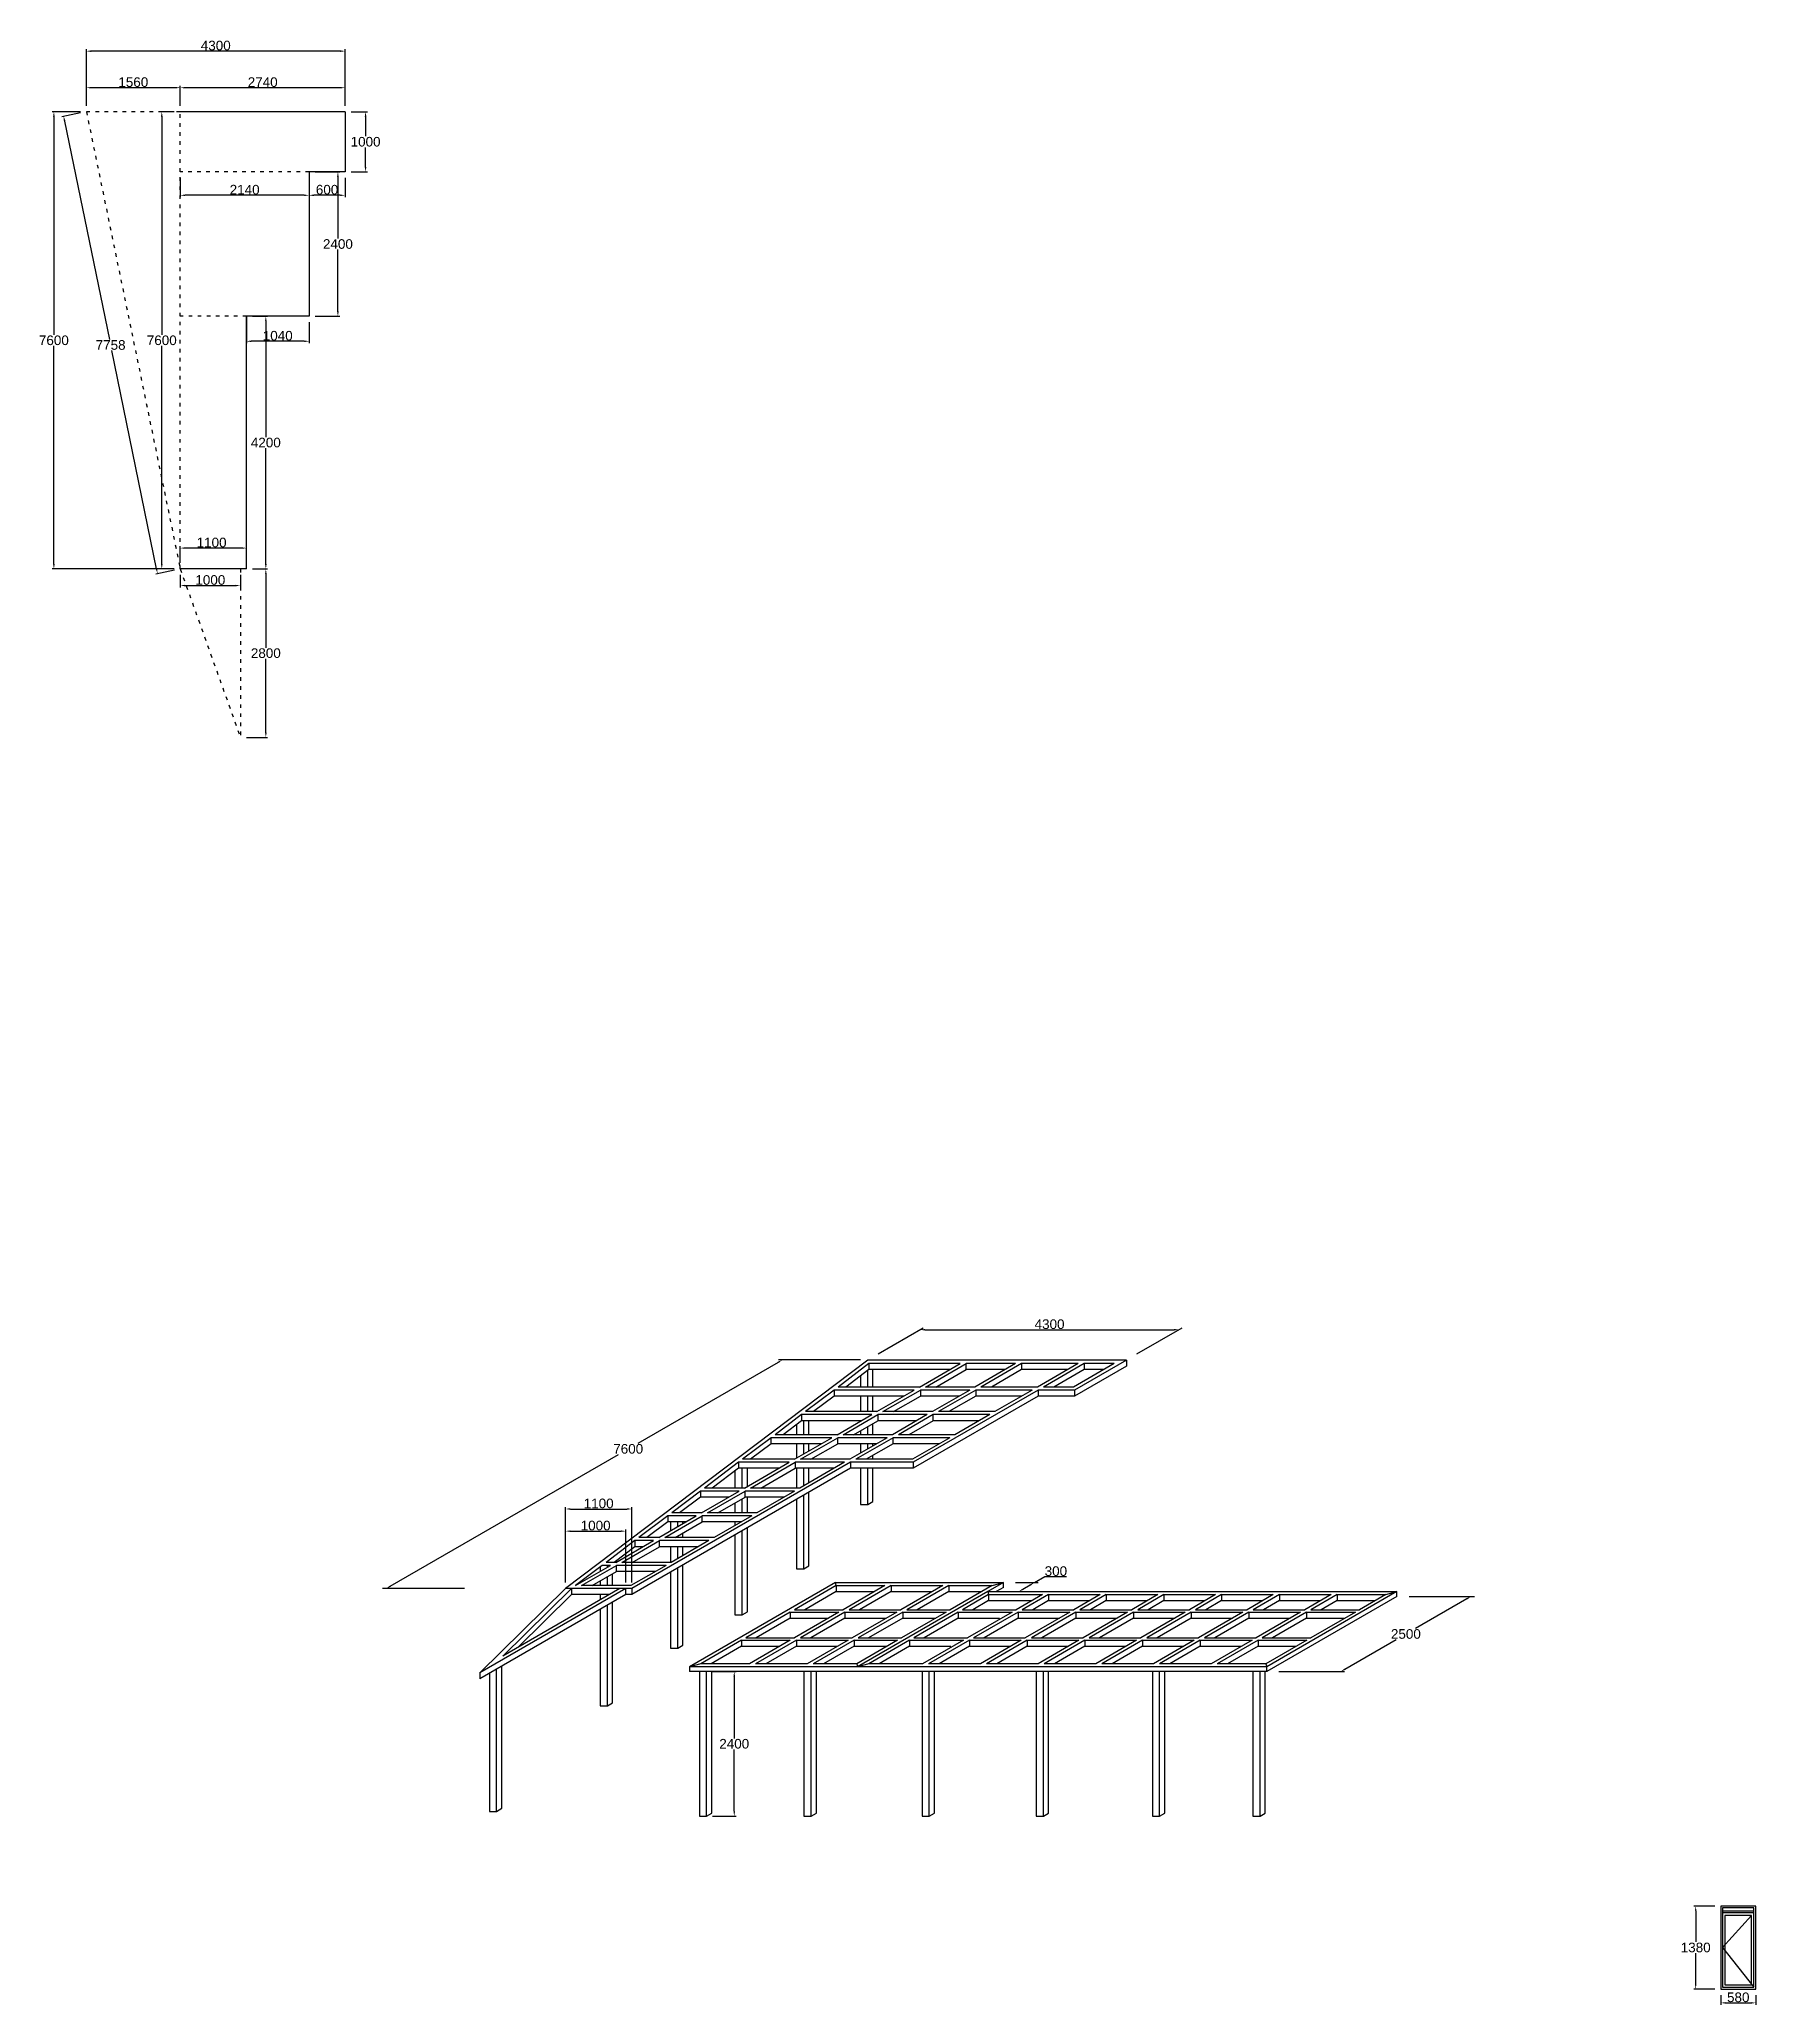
# Model space of a CAD drawing. Header units: inches. Extents: x -138455 to 599497, y -747149 to 13167.
# Drawn here: x 538088 to 566610, y -434456 to -401788 of the extents above; entities that cross this region are included whole.
import ezdxf

# ---------------------------------------------------------------- set-up
doc = ezdxf.new("R2010")
doc.units = ezdxf.units.IN
doc.header["$MEASUREMENT"] = 0
doc.header["$PDMODE"] = 35
doc.header["$PDSIZE"] = -3
doc.linetypes.add('ACAD_ISO03W100', pattern=[30, 12, -18])
doc.styles.get("Standard").update_dxf_attribs({"font": 'arial.ttf'})
doc.dimstyles.get("Standard").update_dxf_attribs({"dimtxt": 80, "dimasz": 70, "dimexe": 40, "dimexo": 80, "dimgap": 0, "dimtad": 1, "dimtih": 1, "dimtoh": 1, "dimdec": 0, "dimzin": 0, "dimdsep": 46, "dimtxsty": 'Standard', "dimcen": 0.09, "dimadec": 0, "dimazin": 0, "dimtfac": 1, "dimtdec": 0, "dimtofl": 0, "dimtmove": 0, "dimatfit": 3, "dimfxl": 0, "dimtolj": 1, "dimtzin": 0, "dimarcsym": 0})

msp = doc.modelspace()

# ---------------------------------------------------------------- blocks, each defined once
blk = doc.blocks.new('*D1262')
at = {"color": 0, "lineweight": -2, "transparency": 16777216}
for p, q in [((538870, -402892), (538870, -401955)), ((543090, -401985), (538950, -401985)), ((543170, -402892), (543170, -401955))]:
    blk.add_line(p, q, dxfattribs=at)
at = {"color": 0, "transparency": 16777216}
for points in [[(538950, -401972), (538950, -401999), (538870, -401985)], [(543090, -401972), (543090, -401999), (543170, -401985)]]:
    blk.add_solid(points, dxfattribs=at)
at = {"layer": 'Defpoints', "color": 0, "transparency": 16777216}
for p in [(538870, -401985), (538870, -402992), (543170, -402992)]:
    blk.add_point(p, dxfattribs=at)
at = {"color": 0, "transparency": 16777216, "insert": (541020, -401893), "char_height": 160, "attachment_point": 5}
blk.add_mtext('\\A1;4300', dxfattribs=at)
blk = doc.blocks.new('*D1263')
at = {"color": 0, "lineweight": -2, "transparency": 16777216}
for p, q in [((538770, -402992), (538300, -402992)), ((538330, -403072), (538330, -406701)), ((538330, -410512), (538330, -406884)), ((540330, -410592), (538300, -410592))]:
    blk.add_line(p, q, dxfattribs=at)
at = {"color": 0, "transparency": 16777216}
for points in [[(538317, -403072), (538344, -403072), (538330, -402992)], [(538317, -410512), (538344, -410512), (538330, -410592)]]:
    blk.add_solid(points, dxfattribs=at)
at = {"layer": 'Defpoints', "color": 0, "transparency": 16777216}
for p in [(538870, -402992), (538330, -410592), (540430, -410592)]:
    blk.add_point(p, dxfattribs=at)
at = {"color": 0, "transparency": 16777216, "insert": (538330, -406792), "char_height": 160, "attachment_point": 5}
blk.add_mtext('\\A1;7600', dxfattribs=at)
blk = doc.blocks.new('*D1264')
at = {"color": 0, "lineweight": -2, "transparency": 16777216}
for p, q in [((542570, -404092), (542570, -404411)), ((543170, -404092), (543170, -404411)), ((543090, -404381), (542650, -404381))]:
    blk.add_line(p, q, dxfattribs=at)
at = {"color": 0, "transparency": 16777216}
for points in [[(542650, -404368), (542650, -404394), (542570, -404381)], [(543090, -404368), (543090, -404394), (543170, -404381)]]:
    blk.add_solid(points, dxfattribs=at)
at = {"layer": 'Defpoints', "color": 0, "transparency": 16777216}
for p in [(542570, -403992), (543170, -403992), (542570, -404381)]:
    blk.add_point(p, dxfattribs=at)
at = {"color": 0, "transparency": 16777216, "insert": (542870, -404289), "char_height": 160, "attachment_point": 5}
blk.add_mtext('\\A1;600', dxfattribs=at)
blk = doc.blocks.new('*D1265')
at = {"color": 0, "lineweight": -2, "transparency": 16777216}
for p, q in [((543270, -402992), (543540, -402992)), ((543510, -403072), (543510, -403401)), ((543510, -403912), (543510, -403584)), ((543270, -403992), (543540, -403992))]:
    blk.add_line(p, q, dxfattribs=at)
at = {"color": 0, "transparency": 16777216}
for points in [[(543496, -403072), (543523, -403072), (543510, -402992)], [(543496, -403912), (543523, -403912), (543510, -403992)]]:
    blk.add_solid(points, dxfattribs=at)
at = {"layer": 'Defpoints', "color": 0, "transparency": 16777216}
for p in [(543170, -402992), (543170, -403992), (543510, -403992)]:
    blk.add_point(p, dxfattribs=at)
at = {"color": 0, "transparency": 16777216, "insert": (543510, -403492), "char_height": 160, "attachment_point": 5}
blk.add_mtext('\\A1;1000', dxfattribs=at)
blk = doc.blocks.new('*D1266')
at = {"color": 0, "lineweight": -2, "transparency": 16777216}
for p, q in [((542670, -403992), (543080, -403992)), ((543050, -404072), (543050, -405101)), ((543050, -406312), (543050, -405284)), ((542670, -406392), (543080, -406392))]:
    blk.add_line(p, q, dxfattribs=at)
at = {"color": 0, "transparency": 16777216}
for points in [[(543036, -404072), (543063, -404072), (543050, -403992)], [(543036, -406312), (543063, -406312), (543050, -406392)]]:
    blk.add_solid(points, dxfattribs=at)
at = {"layer": 'Defpoints', "color": 0, "transparency": 16777216}
for p in [(542570, -403992), (542570, -406392), (543050, -406392)]:
    blk.add_point(p, dxfattribs=at)
at = {"color": 0, "transparency": 16777216, "insert": (543050, -405192), "char_height": 160, "attachment_point": 5}
blk.add_mtext('\\A1;2400', dxfattribs=at)
blk = doc.blocks.new('*D1267')
at = {"color": 0, "lineweight": -2, "transparency": 16777216}
for p, q in [((541530, -406492), (541530, -406837)), ((542570, -406492), (542570, -406837)), ((542490, -406807), (541610, -406807))]:
    blk.add_line(p, q, dxfattribs=at)
at = {"color": 0, "transparency": 16777216}
for points in [[(541610, -406794), (541610, -406821), (541530, -406807)], [(542490, -406794), (542490, -406821), (542570, -406807)]]:
    blk.add_solid(points, dxfattribs=at)
at = {"layer": 'Defpoints', "color": 0, "transparency": 16777216}
for p in [(541530, -406392), (542570, -406392), (541530, -406807)]:
    blk.add_point(p, dxfattribs=at)
at = {"color": 0, "transparency": 16777216, "insert": (542050, -406716), "char_height": 160, "attachment_point": 5}
blk.add_mtext('\\A1;1040', dxfattribs=at)
blk = doc.blocks.new('*D1268')
at = {"color": 0, "lineweight": -2, "transparency": 16777216}
for p, q in [((541630, -406392), (541882, -406392)), ((541852, -406472), (541852, -408401)), ((541852, -410512), (541852, -408584)), ((541630, -410592), (541882, -410592))]:
    blk.add_line(p, q, dxfattribs=at)
at = {"color": 0, "transparency": 16777216}
for points in [[(541839, -406472), (541866, -406472), (541852, -406392)], [(541839, -410512), (541866, -410512), (541852, -410592)]]:
    blk.add_solid(points, dxfattribs=at)
at = {"layer": 'Defpoints', "color": 0, "transparency": 16777216}
for p in [(541530, -406392), (541530, -410592), (541852, -410592)]:
    blk.add_point(p, dxfattribs=at)
at = {"color": 0, "transparency": 16777216, "insert": (541852, -408492), "char_height": 160, "attachment_point": 5}
blk.add_mtext('\\A1;4200', dxfattribs=at)
blk = doc.blocks.new('*D1269')
at = {"color": 0, "lineweight": -2, "transparency": 16777216}
for p, q in [((540430, -410492), (540430, -410215)), ((541450, -410245), (540510, -410245)), ((541530, -410492), (541530, -410215))]:
    blk.add_line(p, q, dxfattribs=at)
at = {"color": 0, "transparency": 16777216}
for points in [[(540510, -410232), (540510, -410258), (540430, -410245)], [(541450, -410232), (541450, -410258), (541530, -410245)]]:
    blk.add_solid(points, dxfattribs=at)
at = {"layer": 'Defpoints', "color": 0, "transparency": 16777216}
for p in [(540430, -410245), (540430, -410592), (541530, -410592)]:
    blk.add_point(p, dxfattribs=at)
at = {"color": 0, "transparency": 16777216, "insert": (540951, -410153), "char_height": 160, "attachment_point": 5}
blk.add_mtext('\\A1;1100', dxfattribs=at)
blk = doc.blocks.new('*D1270')
at = {"color": 0, "lineweight": -2, "transparency": 16777216}
for p, q in [((540430, -402892), (540430, -402563)), ((543090, -402593), (540510, -402593)), ((543170, -402892), (543170, -402563))]:
    blk.add_line(p, q, dxfattribs=at)
at = {"color": 0, "transparency": 16777216}
for points in [[(540510, -402580), (540510, -402606), (540430, -402593)], [(543090, -402580), (543090, -402606), (543170, -402593)]]:
    blk.add_solid(points, dxfattribs=at)
at = {"layer": 'Defpoints', "color": 0, "transparency": 16777216}
for p in [(540430, -402593), (540430, -402992), (543170, -402992)]:
    blk.add_point(p, dxfattribs=at)
at = {"color": 0, "transparency": 16777216, "insert": (541800, -402501), "char_height": 160, "attachment_point": 5}
blk.add_mtext('\\A1;2740', dxfattribs=at)
blk = doc.blocks.new('*D1271')
at = {"color": 0, "lineweight": -2, "transparency": 16777216}
for p, q in [((540430, -404092), (540430, -404411)), ((542570, -404092), (542570, -404411)), ((542490, -404381), (540510, -404381))]:
    blk.add_line(p, q, dxfattribs=at)
at = {"color": 0, "transparency": 16777216}
for points in [[(540510, -404368), (540510, -404394), (540430, -404381)], [(542490, -404368), (542490, -404394), (542570, -404381)]]:
    blk.add_solid(points, dxfattribs=at)
at = {"layer": 'Defpoints', "color": 0, "transparency": 16777216}
for p in [(540430, -403992), (542570, -403992), (540430, -404381)]:
    blk.add_point(p, dxfattribs=at)
at = {"color": 0, "transparency": 16777216, "insert": (541500, -404289), "char_height": 160, "attachment_point": 5}
blk.add_mtext('\\A1;2140', dxfattribs=at)
blk = doc.blocks.new('*D1272')
at = {"color": 0, "lineweight": -2, "transparency": 16777216}
for p, q in [((538870, -402892), (538870, -402563)), ((540350, -402593), (538950, -402593)), ((540430, -402892), (540430, -402563))]:
    blk.add_line(p, q, dxfattribs=at)
at = {"color": 0, "transparency": 16777216}
for points in [[(538950, -402580), (538950, -402606), (538870, -402593)], [(540350, -402580), (540350, -402606), (540430, -402593)]]:
    blk.add_solid(points, dxfattribs=at)
at = {"layer": 'Defpoints', "color": 0, "transparency": 16777216}
for p in [(538870, -402593), (538870, -402992), (540430, -402992)]:
    blk.add_point(p, dxfattribs=at)
at = {"color": 0, "transparency": 16777216, "insert": (539650, -402501), "char_height": 160, "attachment_point": 5}
blk.add_mtext('\\A1;1560', dxfattribs=at)
blk = doc.blocks.new('*D1273')
at = {"color": 0, "lineweight": -2, "transparency": 16777216}
for p, q in [((538772, -403012), (538464, -403076)), ((538509, -403148), (539255, -406778)), ((540037, -410591), (539292, -406961)), ((540332, -410612), (540024, -410676))]:
    blk.add_line(p, q, dxfattribs=at)
at = {"color": 0, "transparency": 16777216}
for points in [[(538523, -403145), (538496, -403151), (538493, -403070)], [(540050, -410589), (540024, -410594), (540053, -410670)]]:
    blk.add_solid(points, dxfattribs=at)
at = {"layer": 'Defpoints', "color": 0, "transparency": 16777216}
for p in [(538493, -403070), (538870, -402992), (540430, -410592)]:
    blk.add_point(p, dxfattribs=at)
at = {"color": 0, "transparency": 16777216, "insert": (539273, -406870), "char_height": 160, "attachment_point": 5}
blk.add_mtext('\\A1;7758', dxfattribs=at)
blk = doc.blocks.new('*D1274')
at = {"color": 0, "lineweight": -2, "transparency": 16777216}
for p, q in [((540430, -410692), (540430, -410898)), ((540510, -410868), (541350, -410868)), ((541430, -410692), (541430, -410898))]:
    blk.add_line(p, q, dxfattribs=at)
at = {"color": 0, "transparency": 16777216}
for points in [[(540510, -410855), (540510, -410881), (540430, -410868)], [(541350, -410855), (541350, -410881), (541430, -410868)]]:
    blk.add_solid(points, dxfattribs=at)
at = {"layer": 'Defpoints', "color": 0, "transparency": 16777216}
for p in [(540430, -410592), (541430, -410592), (541430, -410868)]:
    blk.add_point(p, dxfattribs=at)
at = {"color": 0, "transparency": 16777216, "insert": (540930, -410776), "char_height": 160, "attachment_point": 5}
blk.add_mtext('\\A1;1000', dxfattribs=at)
blk = doc.blocks.new('*D1275')
at = {"color": 0, "lineweight": -2, "transparency": 16777216}
for p, q in [((541630, -410592), (541882, -410592)), ((541852, -410672), (541852, -411901)), ((541852, -413312), (541852, -412084)), ((541530, -413392), (541882, -413392))]:
    blk.add_line(p, q, dxfattribs=at)
at = {"color": 0, "transparency": 16777216}
for points in [[(541839, -410672), (541866, -410672), (541852, -410592)], [(541839, -413312), (541866, -413312), (541852, -413392)]]:
    blk.add_solid(points, dxfattribs=at)
at = {"layer": 'Defpoints', "color": 0, "transparency": 16777216}
for p in [(541530, -410592), (541430, -413392), (541852, -413392)]:
    blk.add_point(p, dxfattribs=at)
at = {"color": 0, "transparency": 16777216, "insert": (541852, -411992), "char_height": 160, "attachment_point": 5}
blk.add_mtext('\\A1;2800', dxfattribs=at)
blk = doc.blocks.new('*D1276')
at = {"color": 0, "lineweight": -2, "transparency": 16777216}
for p, q in [((540330, -402992), (540093, -402992)), ((540123, -403072), (540123, -406701)), ((540123, -410512), (540123, -406884)), ((540330, -410592), (540093, -410592))]:
    blk.add_line(p, q, dxfattribs=at)
at = {"color": 0, "transparency": 16777216}
for points in [[(540110, -403072), (540137, -403072), (540123, -402992)], [(540110, -410512), (540137, -410512), (540123, -410592)]]:
    blk.add_solid(points, dxfattribs=at)
at = {"layer": 'Defpoints', "color": 0, "transparency": 16777216}
for p in [(540430, -402992), (540123, -410592), (540430, -410592)]:
    blk.add_point(p, dxfattribs=at)
at = {"color": 0, "transparency": 16777216, "insert": (540123, -406792), "char_height": 160, "attachment_point": 5}
blk.add_mtext('\\A1;7600', dxfattribs=at)
blk = doc.blocks.new('*D1352')
at = {"color": 0, "lineweight": -2, "transparency": 16777216}
for p, q in [((560849, -427670), (561940, -427670)), ((561810, -427710), (560956, -428204)), ((559784, -428880), (560638, -428387)), ((558684, -428920), (559775, -428920))]:
    blk.add_line(p, q, dxfattribs=at)
at = {"color": 0, "transparency": 16777216}
for points in [[(561804, -427699), (561817, -427722), (561880, -427670)], [(559777, -428869), (559791, -428892), (559715, -428920)]]:
    blk.add_solid(points, dxfattribs=at)
at = {"layer": 'Defpoints', "color": 0, "transparency": 16777216}
for p in [(560649, -427670), (558484, -428920), (559715, -428920)]:
    blk.add_point(p, dxfattribs=at)
at = {"color": 0, "transparency": 16777216, "insert": (560797, -428295), "char_height": 160, "attachment_point": 5}
blk.add_mtext('\\A1;2500', dxfattribs=at)
blk = doc.blocks.new('*D1353')
at = {"color": 0, "lineweight": -2, "transparency": 16777216}
for p, q in [((554049, -427590), (554424, -427590)), ((554309, -427440), (554684, -427440)), ((554433, -427550), (554554, -427480)), ((554624, -427440), (554795, -427341)), ((554795, -427341), (555158, -427341))]:
    blk.add_line(p, q, dxfattribs=at)
at = {"color": 0, "transparency": 16777216}
for points in [[(554427, -427539), (554440, -427562), (554364, -427590)], [(554548, -427469), (554561, -427492), (554624, -427440)]]:
    blk.add_solid(points, dxfattribs=at)
at = {"layer": 'Defpoints', "color": 0, "transparency": 16777216}
for p in [(553849, -427590), (554109, -427440), (554364, -427590)]:
    blk.add_point(p, dxfattribs=at)
at = {"color": 0, "transparency": 16777216, "insert": (554981, -427250), "char_height": 160, "attachment_point": 5}
blk.add_mtext('\\A1;300', dxfattribs=at)
blk = doc.blocks.new('*D1351')
at = {"color": 0, "lineweight": -2, "transparency": 16777216}
for p, q in [((549276, -428920), (549666, -428920)), ((549636, -429000), (549636, -430029)), ((549636, -431240), (549636, -430212)), ((549276, -431320), (549666, -431320))]:
    blk.add_line(p, q, dxfattribs=at)
at = {"color": 0, "transparency": 16777216}
for points in [[(549623, -429000), (549650, -429000), (549636, -428920)], [(549623, -431240), (549650, -431240), (549636, -431320)]]:
    blk.add_solid(points, dxfattribs=at)
at = {"layer": 'Defpoints', "color": 0, "transparency": 16777216}
for p in [(549176, -428920), (549176, -431320), (549636, -431320)]:
    blk.add_point(p, dxfattribs=at)
at = {"color": 0, "transparency": 16777216, "insert": (549636, -430120), "char_height": 160, "attachment_point": 5}
blk.add_mtext('\\A1;2400', dxfattribs=at)
blk = doc.blocks.new('*D1355')
at = {"color": 0, "lineweight": -2, "transparency": 16777216}
for p, q in [((546833, -427440), (546833, -426187)), ((546913, -426217), (547853, -426217)), ((547933, -427440), (547933, -426187))]:
    blk.add_line(p, q, dxfattribs=at)
at = {"color": 0, "transparency": 16777216}
for points in [[(546913, -426203), (546913, -426230), (546833, -426217)], [(547853, -426203), (547853, -426230), (547933, -426217)]]:
    blk.add_solid(points, dxfattribs=at)
at = {"layer": 'Defpoints', "color": 0, "transparency": 16777216}
for p in [(547933, -426217), (546833, -427540), (547933, -427540)]:
    blk.add_point(p, dxfattribs=at)
at = {"color": 0, "transparency": 16777216, "insert": (547383, -426125), "char_height": 160, "attachment_point": 5}
blk.add_mtext('\\A1;1100', dxfattribs=at)
blk = doc.blocks.new('*D1356')
at = {"color": 0, "lineweight": -2, "transparency": 16777216}
for p, q in [((546833, -427440), (546833, -426555)), ((546913, -426585), (547753, -426585)), ((547833, -427440), (547833, -426555))]:
    blk.add_line(p, q, dxfattribs=at)
at = {"color": 0, "transparency": 16777216}
for points in [[(546913, -426572), (546913, -426598), (546833, -426585)], [(547753, -426572), (547753, -426598), (547833, -426585)]]:
    blk.add_solid(points, dxfattribs=at)
at = {"layer": 'Defpoints', "color": 0, "transparency": 16777216}
for p in [(547833, -426585), (546833, -427540), (547833, -427540)]:
    blk.add_point(p, dxfattribs=at)
at = {"color": 0, "transparency": 16777216, "insert": (547333, -426493), "char_height": 160, "attachment_point": 5}
blk.add_mtext('\\A1;1000', dxfattribs=at)
blk = doc.blocks.new('*D1357')
at = {"color": 0, "lineweight": -2, "transparency": 16777216}
for p, q in [((552028, -423640), (552778, -423207)), ((552806, -423237), (556946, -423237)), ((556328, -423640), (557078, -423207))]:
    blk.add_line(p, q, dxfattribs=at)
at = {"color": 0, "transparency": 16777216}
for points in [[(552806, -423224), (552806, -423251), (552726, -423237)], [(556946, -423224), (556946, -423251), (557026, -423237)]]:
    blk.add_solid(points, dxfattribs=at)
at = {"layer": 'Defpoints', "color": 0, "transparency": 16777216}
for p in [(557026, -423237), (551855, -423740), (556155, -423740)]:
    blk.add_point(p, dxfattribs=at)
at = {"color": 0, "transparency": 16777216, "insert": (554876, -423146), "char_height": 160, "attachment_point": 5}
blk.add_mtext('\\A1;4300', dxfattribs=at)
blk = doc.blocks.new('*D1354')
at = {"color": 0, "lineweight": -2, "transparency": 16777216}
for p, q in [((550364, -423780), (548032, -425127)), ((551735, -423740), (550373, -423740)), ((543921, -427500), (547715, -425310)), ((545153, -427540), (543791, -427540))]:
    blk.add_line(p, q, dxfattribs=at)
at = {"color": 0, "transparency": 16777216}
for points in [[(550357, -423769), (550371, -423792), (550433, -423740)], [(543914, -427489), (543927, -427512), (543851, -427540)]]:
    blk.add_solid(points, dxfattribs=at)
at = {"layer": 'Defpoints', "color": 0, "transparency": 16777216}
for p in [(550433, -423740), (551935, -423740), (545353, -427540)]:
    blk.add_point(p, dxfattribs=at)
at = {"color": 0, "transparency": 16777216, "insert": (547874, -425218), "char_height": 160, "attachment_point": 5}
blk.add_mtext('\\A1;7600', dxfattribs=at)
blk = doc.blocks.new('*D1850')
at = {"color": 0, "lineweight": -2, "transparency": 16777216}
for p, q in [((565930, -432816), (565583, -432816)), ((565613, -432896), (565613, -433414)), ((565613, -434116), (565613, -433598)), ((565930, -434196), (565583, -434196))]:
    blk.add_line(p, q, dxfattribs=at)
at = {"color": 0, "transparency": 16777216}
for points in [[(565600, -432896), (565626, -432896), (565613, -432816)], [(565600, -434116), (565626, -434116), (565613, -434196)]]:
    blk.add_solid(points, dxfattribs=at)
at = {"layer": 'Defpoints', "color": 0, "transparency": 16777216}
for p in [(566030, -432816), (565613, -434196), (566030, -434196)]:
    blk.add_point(p, dxfattribs=at)
at = {"color": 0, "transparency": 16777216, "insert": (565613, -433506), "char_height": 160, "attachment_point": 5}
blk.add_mtext('\\A1;1380', dxfattribs=at)
blk = doc.blocks.new('*D1851')
at = {"color": 0, "lineweight": -2, "transparency": 16777216}
for p, q in [((566030, -434296), (566030, -434456)), ((566110, -434426), (566530, -434426)), ((566610, -434296), (566610, -434456))]:
    blk.add_line(p, q, dxfattribs=at)
at = {"color": 0, "transparency": 16777216}
for points in [[(566110, -434413), (566110, -434439), (566030, -434426)], [(566530, -434413), (566530, -434439), (566610, -434426)]]:
    blk.add_solid(points, dxfattribs=at)
at = {"layer": 'Defpoints', "color": 0, "transparency": 16777216}
for p in [(566030, -434196), (566610, -434196), (566610, -434426)]:
    blk.add_point(p, dxfattribs=at)
at = {"color": 0, "transparency": 16777216, "insert": (566320, -434334), "char_height": 160, "attachment_point": 5}
blk.add_mtext('\\A1;580', dxfattribs=at)

# ---------------------------------------------------------------- dimensions: what is measured, and where the dimension line sits
for base, p1, p2, override, picture, middle in [((538870.3, -401985.2), (543170.3, -402992.4), (538870.3, -402992.4), {"dimtxt": 160, "dimasz": 80, "dimexe": 30, "dimexo": 100, "dimgap": 10}, '*D1262', (541020.3, -401893.4)), ((538870.3, -402593.1), (540430.3, -402992.4), (538870.3, -402992.4), {"dimtxt": 160, "dimasz": 80, "dimexe": 30, "dimexo": 100, "dimgap": 10}, '*D1272', (539650.3, -402501.4)), ((540430.3, -402593.1), (543170.3, -402992.4), (540430.3, -402992.4), {"dimtxt": 160, "dimasz": 80, "dimexe": 30, "dimexo": 100, "dimgap": 10}, '*D1270', (541800.3, -402501.4)), ((542570.3, -404381), (543170.3, -403992.4), (542570.3, -403992.4), {"dimtxt": 160, "dimasz": 80, "dimexe": 30, "dimexo": 100, "dimgap": 10}, '*D1264', (542870.3, -404289.3)), ((541530.3, -406807.3), (542570.3, -406392.4), (541530.3, -406392.4), {"dimtxt": 160, "dimasz": 80, "dimexe": 30, "dimexo": 100, "dimgap": 10}, '*D1267', (542050.3, -406715.6)), ((541430.3, -410868), (540430.3, -410592.4), (541430.3, -410592.4), {"dimtxt": 160, "dimasz": 80, "dimexe": 30, "dimexo": 100, "dimgap": 10}, '*D1274', (540930.3, -410776.3)), ((566609.8, -434426.1), (566029.8, -434195.9), (566609.8, -434195.9), {"dimtxt": 160, "dimasz": 80, "dimexe": 30, "dimexo": 100, "dimgap": 10, "dimfxl": 100}, '*D1851', (566319.8, -434334.4))]:
    dim = msp.add_linear_dim(base=base, p1=p1, p2=p2, dimstyle='Standard', override=override)
    dim.commit()
    dim.dimension.update_dxf_attribs({"geometry": picture, "text_midpoint": middle})
for base, p1, p2, angle, override, picture, middle in [((538330.5, -410592.4), (538870.3, -402992.4), (540430.3, -410592.4), 270, {"dimtxt": 160, "dimasz": 80, "dimexe": 30, "dimexo": 100, "dimgap": 10}, '*D1263', (538330.5, -406792.4)), ((540123.4, -410592.4), (540430.3, -402992.4), (540430.3, -410592.4), 270, {"dimtxt": 160, "dimasz": 80, "dimexe": 30, "dimexo": 100, "dimgap": 10}, '*D1276', (540123.4, -406792.4)), ((543509.6, -403992.4), (543170.3, -402992.4), (543170.3, -403992.4), 270, {"dimtxt": 160, "dimasz": 80, "dimexe": 30, "dimexo": 100, "dimgap": 10}, '*D1265', (543509.6, -403492.4)), ((541852.4, -413392.4), (541530.3, -410592.4), (541430.3, -413392.4), 270, {"dimtxt": 160, "dimasz": 80, "dimexe": 30, "dimexo": 100, "dimgap": 10}, '*D1275', (541852.4, -411992.4)), ((565613, -434195.9), (566029.8, -432815.9), (566029.8, -434195.9), 90, {"dimtxt": 160, "dimasz": 80, "dimexe": 30, "dimexo": 100, "dimgap": 10, "dimfxl": 100}, '*D1850', (565613, -433505.9))]:
    dim = msp.add_linear_dim(base=base, p1=p1, p2=p2, angle=angle, dimstyle='Standard', override=override)
    dim.commit()
    dim.dimension.update_dxf_attribs({"geometry": picture, "text_midpoint": middle})
for p1, p2, distance, picture, middle in [((540430.3, -410592.4), (538870.3, -402992.4), 384.8, '*D1273', (539273.4, -406869.7)), ((551855.1, -423740.4), (556155.1, -423740.4), 503.1, '*D1357', (554876.5, -423145.6)), ((560649, -427670.2), (558483.9, -428920.2), 615.3, '*D1352', (560797.1, -428295.2)), ((549176.4, -428920.2), (549176.4, -431320.2), 459.8, '*D1351', (549636.3, -430120.2))]:
    dim = msp.add_aligned_dim(p1=p1, p2=p2, distance=distance, dimstyle='Standard', override={"dimtxt": 160, "dimasz": 80, "dimexe": 30, "dimexo": 100, "dimgap": 10})
    dim.commit()
    dim.dimension.update_dxf_attribs({"geometry": picture, "text_midpoint": middle})
for base, p1, p2, picture, middle in [((540430.3, -404381), (542570.3, -403992.4), (540430.3, -403992.4), '*D1271', (541500.3, -404381)), ((540430.3, -410244.9), (541530.3, -410592.4), (540430.3, -410592.4), '*D1269', (540950.6, -410244.9))]:
    dim = msp.add_linear_dim(base=base, p1=p1, p2=p2, dimstyle='Standard', override={"dimtxt": 160, "dimasz": 80, "dimexe": 30, "dimexo": 100, "dimgap": 10})
    dim.commit()
    dim.dimension.update_dxf_attribs({"geometry": picture, "text_midpoint": middle, "dimtype": 160})
for base, p1, p2, angle, picture, middle, dimtype in [((543049.7, -406392.4), (542570.3, -403992.4), (542570.3, -406392.4), 270, '*D1266', (543049.7, -405192.4), 160), ((541852.4, -410592.4), (541530.3, -406392.4), (541530.3, -410592.4), 270, '*D1268', (541852.4, -408492.4), 160), ((550433.2, -423740.4), (545353.5, -427540.4), (551935.3, -423740.4), 30, '*D1354', (547873.6, -425218.2), 161), ((547933.3, -426216.7), (546833.3, -427540.4), (547933.3, -427540.4), 0, '*D1355', (547383.3, -426216.7), 161), ((547833.3, -426585.1), (546833.3, -427540.4), (547833.3, -427540.4), 0, '*D1356', (547333.3, -426585.1), 161), ((554363.9, -427590.2), (554108.8, -427440.2), (553849, -427590.2), 210, '*D1353', (554981.3, -427341.5), 161)]:
    dim = msp.add_linear_dim(base=base, p1=p1, p2=p2, angle=angle, dimstyle='Standard', override={"dimtxt": 160, "dimasz": 80, "dimexe": 30, "dimexo": 100, "dimgap": 10})
    dim.commit()
    dim.dimension.update_dxf_attribs({"geometry": picture, "text_midpoint": middle, "dimtype": dimtype})

# ---------------------------------------------------------------- linework, layer by layer
at = {"linetype": 'ACAD_ISO03W100', "ltscale": 5}
for p, q in [((538870.3, -402992.4), (540430.3, -410592.4)), ((540430.3, -402992.4), (538870.3, -402992.4)), ((540430.3, -410592.4), (540430.3, -402992.4)), ((542570.3, -403992.4), (540430.3, -403992.4)), ((541530.3, -406392.4), (540430.3, -406392.4)), ((540430.3, -410592.4), (541430.3, -413392.4)), ((541430.3, -410592.4), (541430.3, -413392.4))]:
    msp.add_line(p, q, dxfattribs=at)
for p, q in [((543170.3, -402992.4), (540430.3, -402992.4)), ((543170.3, -402992.4), (543170.3, -403992.4)), ((543170.3, -403992.4), (542570.3, -403992.4)), ((542570.3, -403992.4), (542570.3, -406392.4)), ((542570.3, -406392.4), (541530.3, -406392.4)), ((541530.3, -406392.4), (541530.3, -406655.4)), ((541530.3, -410592.4), (541530.3, -406392.4)), ((541530.3, -410592.4), (540430.3, -410592.4)), ((551855.1, -423740.4), (546833.3, -427540.4)), ((551875.4, -423800.8), (551360.4, -424190.4)), ((551875.4, -423900.8), (551492.6, -424190.4)), ((551735.1, -424006.9), (551735.1, -424190.4)), ((556155.1, -423740.4), (551855.1, -423740.4)), ((551855.1, -424190.4), (551855.1, -423916.1)), ((553390.1, -423800.8), (551875.4, -423800.8)), ((551875.4, -423800.8), (551875.4, -423900.8)), ((553216.9, -423900.8), (551875.4, -423900.8)), ((551941.7, -424190.4), (551941.7, -423900.8)), ((552715.2, -424190.4), (553390.1, -423800.8)), ((552815.2, -424190.4), (553490.1, -423800.8)), ((552988.4, -424190.4), (553490.1, -423900.8)), ((554310.6, -423800.8), (553490.1, -423800.8)), ((553490.1, -423900.8), (553490.1, -423800.8)), ((554137.4, -423900.8), (553490.1, -423900.8)), ((554310.6, -423800.8), (553635.7, -424190.4)), ((554410.6, -423800.8), (553735.7, -424190.4)), ((554410.6, -423900.8), (553908.9, -424190.4)), ((555350.6, -423800.8), (554410.6, -423800.8)), ((554410.6, -423800.8), (554410.6, -423900.8)), ((555177.4, -423900.8), (554410.6, -423900.8)), ((555350.6, -423800.8), (554675.7, -424190.4)), ((555450.6, -423800.8), (554775.7, -424190.4)), ((555450.6, -423900.8), (554948.9, -424190.4)), ((555950.6, -423800.8), (555275.7, -424190.4)), ((556155.1, -423740.4), (555289.1, -424240.4)), ((556155.1, -423840.4), (555289.1, -424340.4)), ((555950.6, -423800.8), (555450.6, -423800.8)), ((555450.6, -423800.8), (555450.6, -423900.8)), ((555777.4, -423900.8), (555450.6, -423900.8)), ((556155.1, -423740.4), (556155.1, -423840.4)), ((551294.4, -424240.4), (550820.8, -424598.8)), ((551294.4, -424340.4), (550953, -424598.8)), ((552628.6, -424240.4), (551294.4, -424240.4)), ((551294.4, -424240.4), (551294.4, -424340.4)), ((552455.4, -424340.4), (551294.4, -424340.4)), ((552715.2, -424190.4), (551360.4, -424190.4)), ((551735.1, -424340.4), (551735.1, -424598.8)), ((551855.1, -424598.8), (551855.1, -424340.4)), ((551941.7, -424598.8), (551941.7, -424340.4)), ((552007.9, -424598.8), (552628.6, -424240.4)), ((552107.9, -424598.8), (552728.6, -424240.4)), ((552281.1, -424598.8), (552728.6, -424340.4)), ((554689.1, -424240.4), (552610.6, -425440.4)), ((554689.1, -424340.4), (552610.6, -425540.4)), ((553549.1, -424240.4), (552728.6, -424240.4)), ((552728.6, -424240.4), (552728.6, -424340.4)), ((553375.9, -424340.4), (552728.6, -424340.4)), ((553635.7, -424190.4), (552815.2, -424190.4)), ((553549.1, -424240.4), (552928.4, -424598.8)), ((553649.1, -424240.4), (553028.4, -424598.8)), ((553649.1, -424340.4), (553201.7, -424598.8)), ((554589.1, -424240.4), (553649.1, -424240.4)), ((553649.1, -424240.4), (553649.1, -424340.4)), ((554415.9, -424340.4), (553649.1, -424340.4)), ((554675.7, -424190.4), (553735.7, -424190.4)), ((554589.1, -424240.4), (553968.4, -424598.8)), ((555289.1, -424240.4), (554689.1, -424240.4)), ((554689.1, -424240.4), (554689.1, -424340.4)), ((555289.1, -424340.4), (554689.1, -424340.4)), ((555275.7, -424190.4), (554775.7, -424190.4)), ((555289.1, -424240.4), (555289.1, -424340.4)), ((550754.7, -424648.8), (550314.2, -424982.1)), ((551921.3, -424648.8), (550754.7, -424648.8)), ((550754.7, -424648.8), (550754.7, -424748.8)), ((552007.9, -424598.8), (550820.8, -424598.8)), ((551344, -424982.1), (551921.3, -424648.8)), ((551444, -424982.1), (552021.3, -424648.8)), ((552841.8, -424648.8), (552021.3, -424648.8)), ((552021.3, -424648.8), (552021.3, -424748.8)), ((552928.4, -424598.8), (552107.9, -424598.8)), ((552841.8, -424648.8), (552264.5, -424982.1)), ((552941.8, -424648.8), (552364.5, -424982.1)), ((553881.8, -424648.8), (552941.8, -424648.8)), ((552941.8, -424748.8), (552941.8, -424648.8)), ((553968.4, -424598.8), (553028.4, -424598.8)), ((553881.8, -424648.8), (553304.5, -424982.1)), ((551344, -424982.1), (550314.2, -424982.1)), ((550754.7, -424748.8), (550446.4, -424982.1)), ((550670.7, -424816.5), (550670.7, -424982.1)), ((551748.1, -424748.8), (550754.7, -424748.8)), ((550790.7, -424982.1), (550790.7, -424748.8)), ((550877.3, -424982.1), (550877.3, -424748.8)), ((552264.5, -424982.1), (551444, -424982.1)), ((551617.2, -424982.1), (552021.3, -424748.8)), ((551735.1, -424748.8), (551735.1, -424756.3)), ((551735.1, -424914), (551735.1, -424982.1)), ((551855.1, -424982.1), (551855.1, -424844.7)), ((551941.7, -424982.1), (551941.7, -424794.7)), ((552668.6, -424748.8), (552021.3, -424748.8)), ((553304.5, -424982.1), (552364.5, -424982.1)), ((552941.8, -424748.8), (552537.7, -424982.1)), ((553708.6, -424748.8), (552941.8, -424748.8)), ((550248.2, -425032.1), (549774.6, -425390.4)), ((550248.2, -425132.1), (549906.8, -425390.4)), ((551257.4, -425032.1), (550248.2, -425032.1)), ((550248.2, -425132.1), (550248.2, -425032.1)), ((551084.2, -425132.1), (550248.2, -425132.1)), ((550636.7, -425390.4), (551257.4, -425032.1)), ((550670.7, -425132.1), (550670.7, -425370.8)), ((550736.7, -425390.4), (551357.4, -425032.1)), ((550790.7, -425301.6), (550790.7, -425132.1)), ((550877.3, -425251.6), (550877.3, -425132.1)), ((550909.9, -425390.4), (551357.4, -425132.1)), ((552177.9, -425032.1), (551357.4, -425032.1)), ((551357.4, -425132.1), (551357.4, -425032.1)), ((552004.7, -425132.1), (551357.4, -425132.1)), ((552177.9, -425032.1), (551557.2, -425390.4)), ((552277.9, -425032.1), (551657.2, -425390.4)), ((551735.1, -425132.1), (551735.1, -425287.7)), ((552277.9, -425132.1), (551830.4, -425390.4)), ((551855.1, -425218.5), (551855.1, -425132.1)), ((551941.7, -425168.5), (551941.7, -425132.1)), ((551941.7, -425390.4), (551941.7, -425326.2)), ((553217.9, -425032.1), (552277.9, -425032.1)), ((552277.9, -425132.1), (552277.9, -425032.1)), ((553044.7, -425132.1), (552277.9, -425132.1)), ((553217.9, -425032.1), (552597.2, -425390.4)), ((551570.6, -425440.4), (547933.3, -427540.4)), ((551570.6, -425540.4), (547933.3, -427640.4)), ((549708.5, -425440.4), (549139.5, -425871)), ((549708.5, -425540.4), (549271.7, -425871)), ((549648.6, -425585.8), (549648.6, -425871)), ((550550.1, -425440.4), (549708.5, -425440.4)), ((549708.5, -425440.4), (549708.5, -425540.4)), ((550376.9, -425540.4), (549708.5, -425540.4)), ((549768.6, -425871), (549768.6, -425540.4)), ((550636.7, -425390.4), (549774.6, -425390.4)), ((549804.4, -425871), (550550.1, -425440.4)), ((549855.2, -425841.6), (549855.2, -425540.4)), ((549904.4, -425871), (550650.1, -425440.4)), ((550077.6, -425871), (550650.1, -425540.4)), ((551470.6, -425440.4), (550650.1, -425440.4)), ((550650.1, -425440.4), (550650.1, -425540.4)), ((551297.4, -425540.4), (550650.1, -425540.4)), ((550670.7, -425540.4), (550670.7, -425871)), ((551470.6, -425440.4), (550724.9, -425871)), ((551557.2, -425390.4), (550736.7, -425390.4)), ((550790.7, -425833), (550790.7, -425540.4)), ((550877.3, -425783), (550877.3, -425540.4)), ((552610.6, -425440.4), (551570.6, -425440.4)), ((551570.6, -425440.4), (551570.6, -425540.4)), ((552610.6, -425540.4), (551570.6, -425540.4)), ((552597.2, -425390.4), (551657.2, -425390.4)), ((551735.1, -425540.4), (551735.1, -426140.4)), ((551855.1, -425390.4), (551855.1, -425376.2)), ((551855.1, -426140.4), (551855.1, -425540.4)), ((551941.7, -426090.4), (551941.7, -425540.4)), ((552610.6, -425440.4), (552610.6, -425540.4)), ((549073.5, -425921), (548596.3, -426282.1)), ((549717.8, -425921), (549073.5, -425921)), ((549073.5, -425921), (549073.5, -426021)), ((549092.3, -426282.1), (549717.8, -425921)), ((549804.4, -425871), (549139.5, -425871)), ((549192.3, -426282.1), (549817.8, -425921)), ((550638.3, -425921), (549817.8, -425921)), ((549817.8, -426021), (549817.8, -425921)), ((550724.9, -425871), (549904.4, -425871)), ((550638.3, -425921), (550012.8, -426282.1)), ((550877.3, -427161), (550877.3, -425940.8)), ((549092.3, -426282.1), (548596.3, -426282.1)), ((549073.5, -426021), (548728.4, -426282.1)), ((549544.6, -426021), (549073.5, -426021)), ((550012.8, -426282.1), (549192.3, -426282.1)), ((549365.5, -426282.1), (549817.8, -426021)), ((549648.6, -426118.7), (549648.6, -426282.1)), ((549768.6, -426282.1), (549768.6, -426049.4)), ((550465.1, -426021), (549817.8, -426021)), ((549855.2, -426282.1), (549855.2, -426021)), ((550670.7, -426060), (550670.7, -427211)), ((550790.7, -427211), (550790.7, -425990.8)), ((551735.1, -426140.4), (551855.1, -426140.4)), ((551855.1, -426140.4), (551941.7, -426090.4)), ((548530.2, -426332.1), (548053, -426693.2)), ((548530.2, -426432.1), (548185.1, -426693.2)), ((548380.2, -426693.2), (549005.7, -426332.1)), ((548480.2, -426693.2), (549105.7, -426332.1)), ((549005.7, -426332.1), (548530.2, -426332.1)), ((548530.2, -426332.1), (548530.2, -426432.1)), ((548832.5, -426432.1), (548530.2, -426432.1)), ((548576.3, -426432.1), (548576.3, -426580)), ((548653.4, -426693.2), (549105.7, -426432.1)), ((548696.3, -426510.7), (548696.3, -426432.1)), ((548782.9, -426460.7), (548782.9, -426432.1)), ((548782.9, -426693.2), (548782.9, -426618.5)), ((549926.2, -426332.1), (549105.7, -426332.1)), ((549105.7, -426432.1), (549105.7, -426332.1)), ((549753, -426432.1), (549105.7, -426432.1)), ((549926.2, -426332.1), (549300.8, -426693.2)), ((549648.6, -426432.1), (549648.6, -426492.4)), ((549768.6, -427976.8), (549768.6, -426580.8)), ((549855.2, -427926.8), (549855.2, -426530.8)), ((547986.9, -426743.2), (547509.7, -427104.3)), ((547986.9, -426843.2), (547641.8, -427104.3)), ((547668.2, -427104.3), (548293.6, -426743.2)), ((547768.2, -427104.3), (548393.6, -426743.2)), ((547941.4, -427104.3), (548393.6, -426843.2)), ((548293.6, -426743.2), (547986.9, -426743.2)), ((547986.9, -426743.2), (547986.9, -426843.2)), ((548120.4, -426843.2), (547986.9, -426843.2)), ((548380.2, -426693.2), (548053, -426693.2)), ((549214.2, -426743.2), (548393.6, -426743.2)), ((548393.6, -426843.2), (548393.6, -426743.2)), ((549041, -426843.2), (548393.6, -426843.2)), ((549300.8, -426693.2), (548480.2, -426693.2)), ((548576.3, -426843.2), (548576.3, -427104.3)), ((549214.2, -426743.2), (548588.7, -427104.3)), ((548696.3, -426693.2), (548696.3, -426668.5)), ((548696.3, -427042.2), (548696.3, -426843.2)), ((548782.9, -426992.2), (548782.9, -426843.2)), ((549648.6, -426650.1), (549648.6, -427976.8)), ((547443.6, -427154.3), (546999.4, -427490.4)), ((546999.4, -427490.4), (547581.6, -427154.3)), ((547099.4, -427490.4), (547681.6, -427154.3)), ((547272.6, -427490.4), (547681.6, -427254.3)), ((547407.5, -427181.7), (547407.5, -427254.9)), ((547581.6, -427154.3), (547443.6, -427154.3)), ((547668.2, -427104.3), (547509.7, -427104.3)), ((547527.5, -427185.6), (547527.5, -427154.3)), ((547575.7, -427154.3), (547557, -427168.5)), ((548502.1, -427154.3), (547681.6, -427154.3)), ((547681.6, -427254.3), (547681.6, -427154.3)), ((548328.9, -427254.3), (547681.6, -427254.3)), ((548588.7, -427104.3), (547768.2, -427104.3)), ((548502.1, -427154.3), (547919.9, -427490.4)), ((548576.3, -427269.2), (548576.3, -428530.7)), ((548696.3, -428530.7), (548696.3, -427199.9)), ((548782.9, -428480.7), (548782.9, -427149.9)), ((550670.7, -427211), (550790.7, -427211)), ((550790.7, -427211), (550877.3, -427161)), ((547833.3, -427540.4), (545408.5, -428940.4)), ((546833.3, -427540.4), (545408.5, -428940.4)), ((547733.3, -427540.4), (545793.4, -428660.4)), ((546933.3, -427540.4), (545793.4, -428660.4)), ((547933.3, -427540.4), (546833.3, -427540.4)), ((546933.3, -427540.4), (546933.3, -427640.4)), ((547919.9, -427490.4), (547099.4, -427490.4)), ((547407.5, -427412.6), (547407.5, -427490.4)), ((547527.5, -427490.4), (547527.5, -427343.3)), ((547614.1, -427490.4), (547614.1, -427293.3)), ((547833.3, -427640.4), (547833.3, -427540.4)), ((547933.3, -427540.4), (547933.3, -427640.4)), ((551318.8, -427440.2), (548893.9, -428840.2)), ((551332.2, -427490.2), (550636.5, -427891.9)), ((551332.2, -427590.2), (550809.7, -427891.9)), ((551318.8, -427440.2), (554108.8, -427440.2)), ((551332.2, -427490.2), (551318.8, -427440.2)), ((551332.2, -427490.2), (551332.2, -427590.2)), ((551332.2, -427490.2), (552141.2, -427490.2)), ((551332.2, -427590.2), (551968, -427590.2)), ((552141.2, -427490.2), (551445.5, -427891.9)), ((552241.2, -427490.2), (551545.5, -427891.9)), ((553849, -427590.2), (551683.9, -428840.2)), ((552241.2, -427590.2), (551718.7, -427891.9)), ((552241.2, -427490.2), (553100.2, -427490.2)), ((552241.2, -427490.2), (552241.2, -427590.2)), ((552241.2, -427590.2), (552927, -427590.2)), ((553100.2, -427490.2), (552404.5, -427891.9)), ((553200.2, -427490.2), (552504.5, -427891.9)), ((553200.2, -427590.2), (552677.7, -427891.9)), ((553200.2, -427490.2), (553922.2, -427490.2)), ((553200.2, -427490.2), (553200.2, -427590.2)), ((553200.2, -427590.2), (553749, -427590.2)), ((553922.2, -427490.2), (553226.5, -427891.9)), ((554108.8, -427440.2), (553849, -427590.2)), ((553849, -427590.2), (560649, -427590.2)), ((553849, -427590.2), (553862.4, -427640.2)), ((553922.2, -427490.2), (554108.8, -427440.2)), ((554108.8, -427520.2), (553987.5, -427590.2)), ((554108.8, -427520.2), (554108.8, -427440.2)), ((560649, -427590.2), (558483.9, -428840.2)), ((560462.4, -427640.2), (560649, -427590.2)), ((560649, -427670.2), (560649, -427590.2)), ((547833.3, -427640.4), (545408.5, -429040.4)), ((546933.3, -427640.4), (546040.2, -428518)), ((547560.1, -427640.4), (546933.3, -427640.4)), ((547407.5, -427640.4), (547407.5, -427728.6)), ((547407.5, -427886.3), (547407.5, -429490.9)), ((547527.5, -427659.3), (547527.5, -427640.4)), ((547527.5, -429490.9), (547527.5, -427817)), ((547614.1, -429440.9), (547614.1, -427767)), ((547933.3, -427640.4), (547833.3, -427640.4)), ((549768.6, -427976.8), (549855.2, -427926.8)), ((550567.2, -427931.9), (549828.2, -428358.6)), ((550567.2, -427931.9), (551376.2, -427931.9)), ((550567.2, -427931.9), (550567.2, -428031.9)), ((550636.5, -427891.9), (551445.5, -427891.9)), ((551376.2, -427931.9), (550637.2, -428358.6)), ((551476.2, -427931.9), (550737.2, -428358.6)), ((551476.2, -427931.9), (552335.2, -427931.9)), ((551476.2, -427931.9), (551476.2, -428031.9)), ((551545.5, -427891.9), (552404.5, -427891.9)), ((552335.2, -427931.9), (551596.2, -428358.6)), ((552435.2, -427931.9), (551696.2, -428358.6)), ((553157.2, -427931.9), (552418.2, -428358.6)), ((552435.2, -427931.9), (553157.2, -427931.9)), ((552435.2, -427931.9), (552435.2, -428031.9)), ((552504.5, -427891.9), (553226.5, -427891.9)), ((553357.2, -427931.9), (552618.2, -428358.6)), ((553357.2, -427931.9), (554253.2, -427931.9)), ((553357.2, -427931.9), (553357.2, -428031.9)), ((553862.4, -427640.2), (553426.5, -427891.9)), ((553426.5, -427891.9), (554322.5, -427891.9)), ((554253.2, -427931.9), (553514.2, -428358.6)), ((553862.4, -427740.2), (553599.7, -427891.9)), ((554353.2, -427931.9), (553614.2, -428358.6)), ((553862.4, -427640.2), (554758.4, -427640.2)), ((553862.4, -427640.2), (553862.4, -427740.2)), ((553862.4, -427740.2), (554585.1, -427740.2)), ((554758.4, -427640.2), (554322.5, -427891.9)), ((554353.2, -427931.9), (555212.2, -427931.9)), ((554353.2, -427931.9), (554353.2, -428031.9)), ((554858.4, -427640.2), (554422.5, -427891.9)), ((554422.5, -427891.9), (555281.5, -427891.9)), ((555212.2, -427931.9), (554473.2, -428358.6)), ((555312.2, -427931.9), (554573.2, -428358.6)), ((554858.4, -427740.2), (554595.7, -427891.9)), ((554858.4, -427640.2), (555717.4, -427640.2)), ((554858.4, -427640.2), (554858.4, -427740.2)), ((554858.4, -427740.2), (555544.1, -427740.2)), ((555717.4, -427640.2), (555281.5, -427891.9)), ((555312.2, -427931.9), (556171.2, -427931.9)), ((555312.2, -427931.9), (555312.2, -428031.9)), ((555817.4, -427640.2), (555381.5, -427891.9)), ((555381.5, -427891.9), (556240.5, -427891.9)), ((556171.2, -427931.9), (555432.2, -428358.6)), ((556271.2, -427931.9), (555532.2, -428358.6)), ((555817.4, -427740.2), (555554.7, -427891.9)), ((555817.4, -427640.2), (556676.4, -427640.2)), ((555817.4, -427640.2), (555817.4, -427740.2)), ((555817.4, -427740.2), (556503.1, -427740.2)), ((556676.4, -427640.2), (556240.5, -427891.9)), ((556271.2, -427931.9), (557130.2, -427931.9)), ((556271.2, -427931.9), (556271.2, -428031.9)), ((556776.4, -427640.2), (556340.5, -427891.9)), ((556340.5, -427891.9), (557199.5, -427891.9)), ((557130.2, -427931.9), (556391.2, -428358.6)), ((557230.2, -427931.9), (556491.2, -428358.6)), ((556776.4, -427740.2), (556513.7, -427891.9)), ((556776.4, -427640.2), (557635.4, -427640.2)), ((556776.4, -427640.2), (556776.4, -427740.2)), ((556776.4, -427740.2), (557462.1, -427740.2)), ((557635.4, -427640.2), (557199.5, -427891.9)), ((557230.2, -427931.9), (558089.2, -427931.9)), ((557230.2, -427931.9), (557230.2, -428031.9)), ((557735.4, -427640.2), (557299.5, -427891.9)), ((557299.5, -427891.9), (558158.5, -427891.9)), ((558089.2, -427931.9), (557350.2, -428358.6)), ((558189.2, -427931.9), (557450.2, -428358.6)), ((557735.4, -427740.2), (557472.7, -427891.9)), ((557735.4, -427640.2), (558594.4, -427640.2)), ((557735.4, -427640.2), (557735.4, -427740.2)), ((557735.4, -427740.2), (558421.1, -427740.2)), ((558594.4, -427640.2), (558158.5, -427891.9)), ((558189.2, -427931.9), (559048.2, -427931.9)), ((558189.2, -427931.9), (558189.2, -428031.9)), ((558694.4, -427640.2), (558258.5, -427891.9)), ((558258.5, -427891.9), (559117.5, -427891.9)), ((559048.2, -427931.9), (558309.2, -428358.6)), ((559148.2, -427931.9), (558409.2, -428358.6)), ((558694.4, -427740.2), (558431.7, -427891.9)), ((560649, -427670.2), (558483.9, -428920.2)), ((558694.4, -427640.2), (559553.4, -427640.2)), ((558694.4, -427640.2), (558694.4, -427740.2)), ((558694.4, -427740.2), (559380.1, -427740.2)), ((559553.4, -427640.2), (559117.5, -427891.9)), ((559148.2, -427931.9), (559957.2, -427931.9)), ((559148.2, -427931.9), (559148.2, -428031.9)), ((559653.4, -427640.2), (559217.5, -427891.9)), ((559217.5, -427891.9), (560026.5, -427891.9)), ((559957.2, -427931.9), (559218.2, -428358.6)), ((559653.4, -427740.2), (559390.7, -427891.9)), ((559653.4, -427640.2), (560462.4, -427640.2)), ((559653.4, -427640.2), (559653.4, -427740.2)), ((559653.4, -427740.2), (560289.1, -427740.2)), ((560462.4, -427640.2), (560026.5, -427891.9)), ((549648.6, -427976.8), (549768.6, -427976.8)), ((550567.2, -428031.9), (550001.4, -428358.6)), ((550567.2, -428031.9), (551203, -428031.9)), ((551476.2, -428031.9), (550910.4, -428358.6)), ((551476.2, -428031.9), (552162, -428031.9)), ((552435.2, -428031.9), (551869.4, -428358.6)), ((552435.2, -428031.9), (552984, -428031.9)), ((553357.2, -428031.9), (552791.4, -428358.6)), ((553357.2, -428031.9), (554043, -428031.9)), ((554353.2, -428031.9), (553787.4, -428358.6)), ((554353.2, -428031.9), (555039, -428031.9)), ((555312.2, -428031.9), (554746.4, -428358.6)), ((555312.2, -428031.9), (555998, -428031.9)), ((556271.2, -428031.9), (555705.4, -428358.6)), ((556271.2, -428031.9), (556957, -428031.9)), ((557230.2, -428031.9), (556664.4, -428358.6)), ((557230.2, -428031.9), (557916, -428031.9)), ((558189.2, -428031.9), (557623.4, -428358.6)), ((558189.2, -428031.9), (558875, -428031.9)), ((559148.2, -428031.9), (558582.4, -428358.6)), ((559148.2, -428031.9), (559784, -428031.9)), ((548576.3, -428530.7), (548696.3, -428530.7)), ((548696.3, -428530.7), (548782.9, -428480.7)), ((549758.9, -428398.6), (549080.5, -428790.2)), ((549758.9, -428498.6), (549253.7, -428790.2)), ((549758.9, -428398.6), (550567.9, -428398.6)), ((549758.9, -428398.6), (549758.9, -428498.6)), ((549758.9, -428498.6), (550394.7, -428498.6)), ((549828.2, -428358.6), (550637.2, -428358.6)), ((550567.9, -428398.6), (549889.5, -428790.2)), ((550667.9, -428398.6), (549989.5, -428790.2)), ((550667.9, -428498.6), (550162.7, -428790.2)), ((550667.9, -428398.6), (551526.9, -428398.6)), ((550667.9, -428398.6), (550667.9, -428498.6)), ((550667.9, -428498.6), (551353.7, -428498.6)), ((550737.2, -428358.6), (551596.2, -428358.6)), ((551526.9, -428398.6), (550848.5, -428790.2)), ((551626.9, -428398.6), (550948.5, -428790.2)), ((551626.9, -428498.6), (551121.7, -428790.2)), ((551626.9, -428398.6), (552348.9, -428398.6)), ((551626.9, -428398.6), (551626.9, -428498.6)), ((551626.9, -428498.6), (552175.7, -428498.6)), ((552348.9, -428398.6), (551670.5, -428790.2)), ((551696.2, -428358.6), (552418.2, -428358.6)), ((552548.9, -428398.6), (551870.5, -428790.2)), ((552548.9, -428498.6), (552043.7, -428790.2)), ((552548.9, -428398.6), (553444.9, -428398.6)), ((552548.9, -428398.6), (552548.9, -428498.6)), ((552548.9, -428498.6), (553234.7, -428498.6)), ((552618.2, -428358.6), (553514.2, -428358.6)), ((553444.9, -428398.6), (552766.5, -428790.2)), ((553544.9, -428398.6), (552866.5, -428790.2)), ((553544.9, -428498.6), (553039.7, -428790.2)), ((553544.9, -428398.6), (554403.9, -428398.6)), ((553544.9, -428398.6), (553544.9, -428498.6)), ((553544.9, -428498.6), (554230.7, -428498.6)), ((553614.2, -428358.6), (554473.2, -428358.6)), ((554403.9, -428398.6), (553725.5, -428790.2)), ((554503.9, -428398.6), (553825.5, -428790.2)), ((554503.9, -428498.6), (553998.7, -428790.2)), ((554503.9, -428398.6), (555362.9, -428398.6)), ((554503.9, -428398.6), (554503.9, -428498.6)), ((554503.9, -428498.6), (555189.7, -428498.6)), ((554573.2, -428358.6), (555432.2, -428358.6)), ((555362.9, -428398.6), (554684.5, -428790.2)), ((555462.9, -428398.6), (554784.5, -428790.2)), ((555462.9, -428498.6), (554957.7, -428790.2)), ((555462.9, -428398.6), (556321.9, -428398.6)), ((555462.9, -428398.6), (555462.9, -428498.6)), ((555462.9, -428498.6), (556148.7, -428498.6)), ((555532.2, -428358.6), (556391.2, -428358.6)), ((556321.9, -428398.6), (555643.5, -428790.2)), ((556421.9, -428398.6), (555743.5, -428790.2)), ((556421.9, -428498.6), (555916.7, -428790.2)), ((556421.9, -428398.6), (557280.9, -428398.6)), ((556421.9, -428398.6), (556421.9, -428498.6)), ((556421.9, -428498.6), (557107.7, -428498.6)), ((556491.2, -428358.6), (557350.2, -428358.6)), ((557280.9, -428398.6), (556602.5, -428790.2)), ((557380.9, -428398.6), (556702.5, -428790.2)), ((557380.9, -428498.6), (556875.7, -428790.2)), ((557380.9, -428398.6), (558239.9, -428398.6)), ((557380.9, -428398.6), (557380.9, -428498.6)), ((557380.9, -428498.6), (558066.7, -428498.6)), ((557450.2, -428358.6), (558309.2, -428358.6)), ((558239.9, -428398.6), (557561.5, -428790.2)), ((558339.9, -428398.6), (557661.5, -428790.2)), ((558339.9, -428498.6), (557834.7, -428790.2)), ((558339.9, -428398.6), (559148.9, -428398.6)), ((558339.9, -428398.6), (558339.9, -428498.6)), ((558339.9, -428498.6), (558975.7, -428498.6)), ((558409.2, -428358.6), (559218.2, -428358.6)), ((559148.9, -428398.6), (558470.5, -428790.2)), ((545686.9, -431242.2), (545686.9, -428879.7)), ((545773.5, -431192.2), (545773.5, -428829.7)), ((549080.5, -428790.2), (548893.9, -428840.2)), ((558483.9, -428840.2), (548893.9, -428840.2)), ((548893.9, -428840.2), (548893.9, -428920.2)), ((558483.9, -428920.2), (548893.9, -428920.2)), ((549056.4, -428920.2), (549056.4, -431320.2)), ((549889.5, -428790.2), (549080.5, -428790.2)), ((549176.4, -431320.2), (549176.4, -428920.2)), ((549263, -431270.2), (549263, -428920.2)), ((550848.5, -428790.2), (549989.5, -428790.2)), ((550794.9, -428920.2), (550794.9, -431320.2)), ((550914.9, -431320.2), (550914.9, -428920.2)), ((551670.5, -428790.2), (550948.5, -428790.2)), ((551001.5, -431270.2), (551001.5, -428920.2)), ((551670.5, -428790.2), (551683.9, -428840.2)), ((551870.5, -428790.2), (551683.9, -428840.2)), ((552766.5, -428790.2), (551870.5, -428790.2)), ((552756.2, -428920.2), (552756.2, -431320.2)), ((553725.5, -428790.2), (552866.5, -428790.2)), ((552876.2, -431320.2), (552876.2, -428920.2)), ((552962.8, -431270.2), (552962.8, -428920.2)), ((554684.5, -428790.2), (553825.5, -428790.2)), ((554652.4, -428920.2), (554652.4, -431320.2)), ((554772.4, -431320.2), (554772.4, -428920.2)), ((555643.5, -428790.2), (554784.5, -428790.2)), ((554859, -431270.2), (554859, -428920.2)), ((556602.5, -428790.2), (555743.5, -428790.2)), ((556584.1, -428920.2), (556584.1, -431320.2)), ((557561.5, -428790.2), (556702.5, -428790.2)), ((556704.1, -431320.2), (556704.1, -428920.2)), ((556790.7, -431270.2), (556790.7, -428920.2)), ((558470.5, -428790.2), (557661.5, -428790.2)), ((558254.8, -428920.2), (558254.8, -431320.2)), ((558374.8, -431320.2), (558374.8, -428920.2)), ((558461.4, -431270.2), (558461.4, -428920.2)), ((558470.5, -428790.2), (558483.9, -428840.2)), ((558483.9, -428920.2), (558483.9, -428840.2)), ((545408.5, -428940.4), (545408.5, -429040.4)), ((545566.9, -428949), (545566.9, -431242.2)), ((547407.5, -429490.9), (547527.5, -429490.9)), ((547527.5, -429490.9), (547614.1, -429440.9)), ((545686.9, -431242.2), (545773.5, -431192.2)), ((545566.9, -431242.2), (545686.9, -431242.2)), ((549056.4, -431320.2), (549176.4, -431320.2)), ((549176.4, -431320.2), (549263, -431270.2)), ((550794.9, -431320.2), (550914.9, -431320.2)), ((550914.9, -431320.2), (551001.5, -431270.2)), ((552756.2, -431320.2), (552876.2, -431320.2)), ((552876.2, -431320.2), (552962.8, -431270.2)), ((554652.4, -431320.2), (554772.4, -431320.2)), ((554772.4, -431320.2), (554859, -431270.2)), ((556584.1, -431320.2), (556704.1, -431320.2)), ((556704.1, -431320.2), (556790.7, -431270.2)), ((558254.8, -431320.2), (558374.8, -431320.2)), ((558374.8, -431320.2), (558461.4, -431270.2)), ((566609.8, -432815.9), (566029.8, -432815.9)), ((566029.8, -432815.9), (566029.8, -434195.9)), ((566609.8, -434195.9), (566609.8, -432815.9)), ((566579.8, -432900.9), (566059.8, -432900.9)), ((566579.8, -432930.9), (566059.8, -432930.9)), ((566029.8, -434195.9), (566609.8, -434195.9))]:
    msp.add_line(p, q)
for points in [[(566059.8, -434165.9), (566579.8, -434165.9), (566579.8, -432845.9), (566059.8, -432845.9)], [(566539.8, -432970.9), (566099.8, -432970.9), (566099.8, -434125.9), (566539.8, -434125.9)]]:
    msp.add_lwpolyline(points, close=True)
msp.add_lwpolyline([(566539.8, -432972.8), (566059.8, -433505.9), (566579.8, -434165.9)])

msp.set_redraw_order([(e.dxf.handle, doc.entitydb.next_handle()) for e in msp.query("TEXT MTEXT ATTDEF DIMENSION ARC_DIMENSION")])  # texts and dimensions are drawn at this point

doc.saveas('drawing.dxf')
